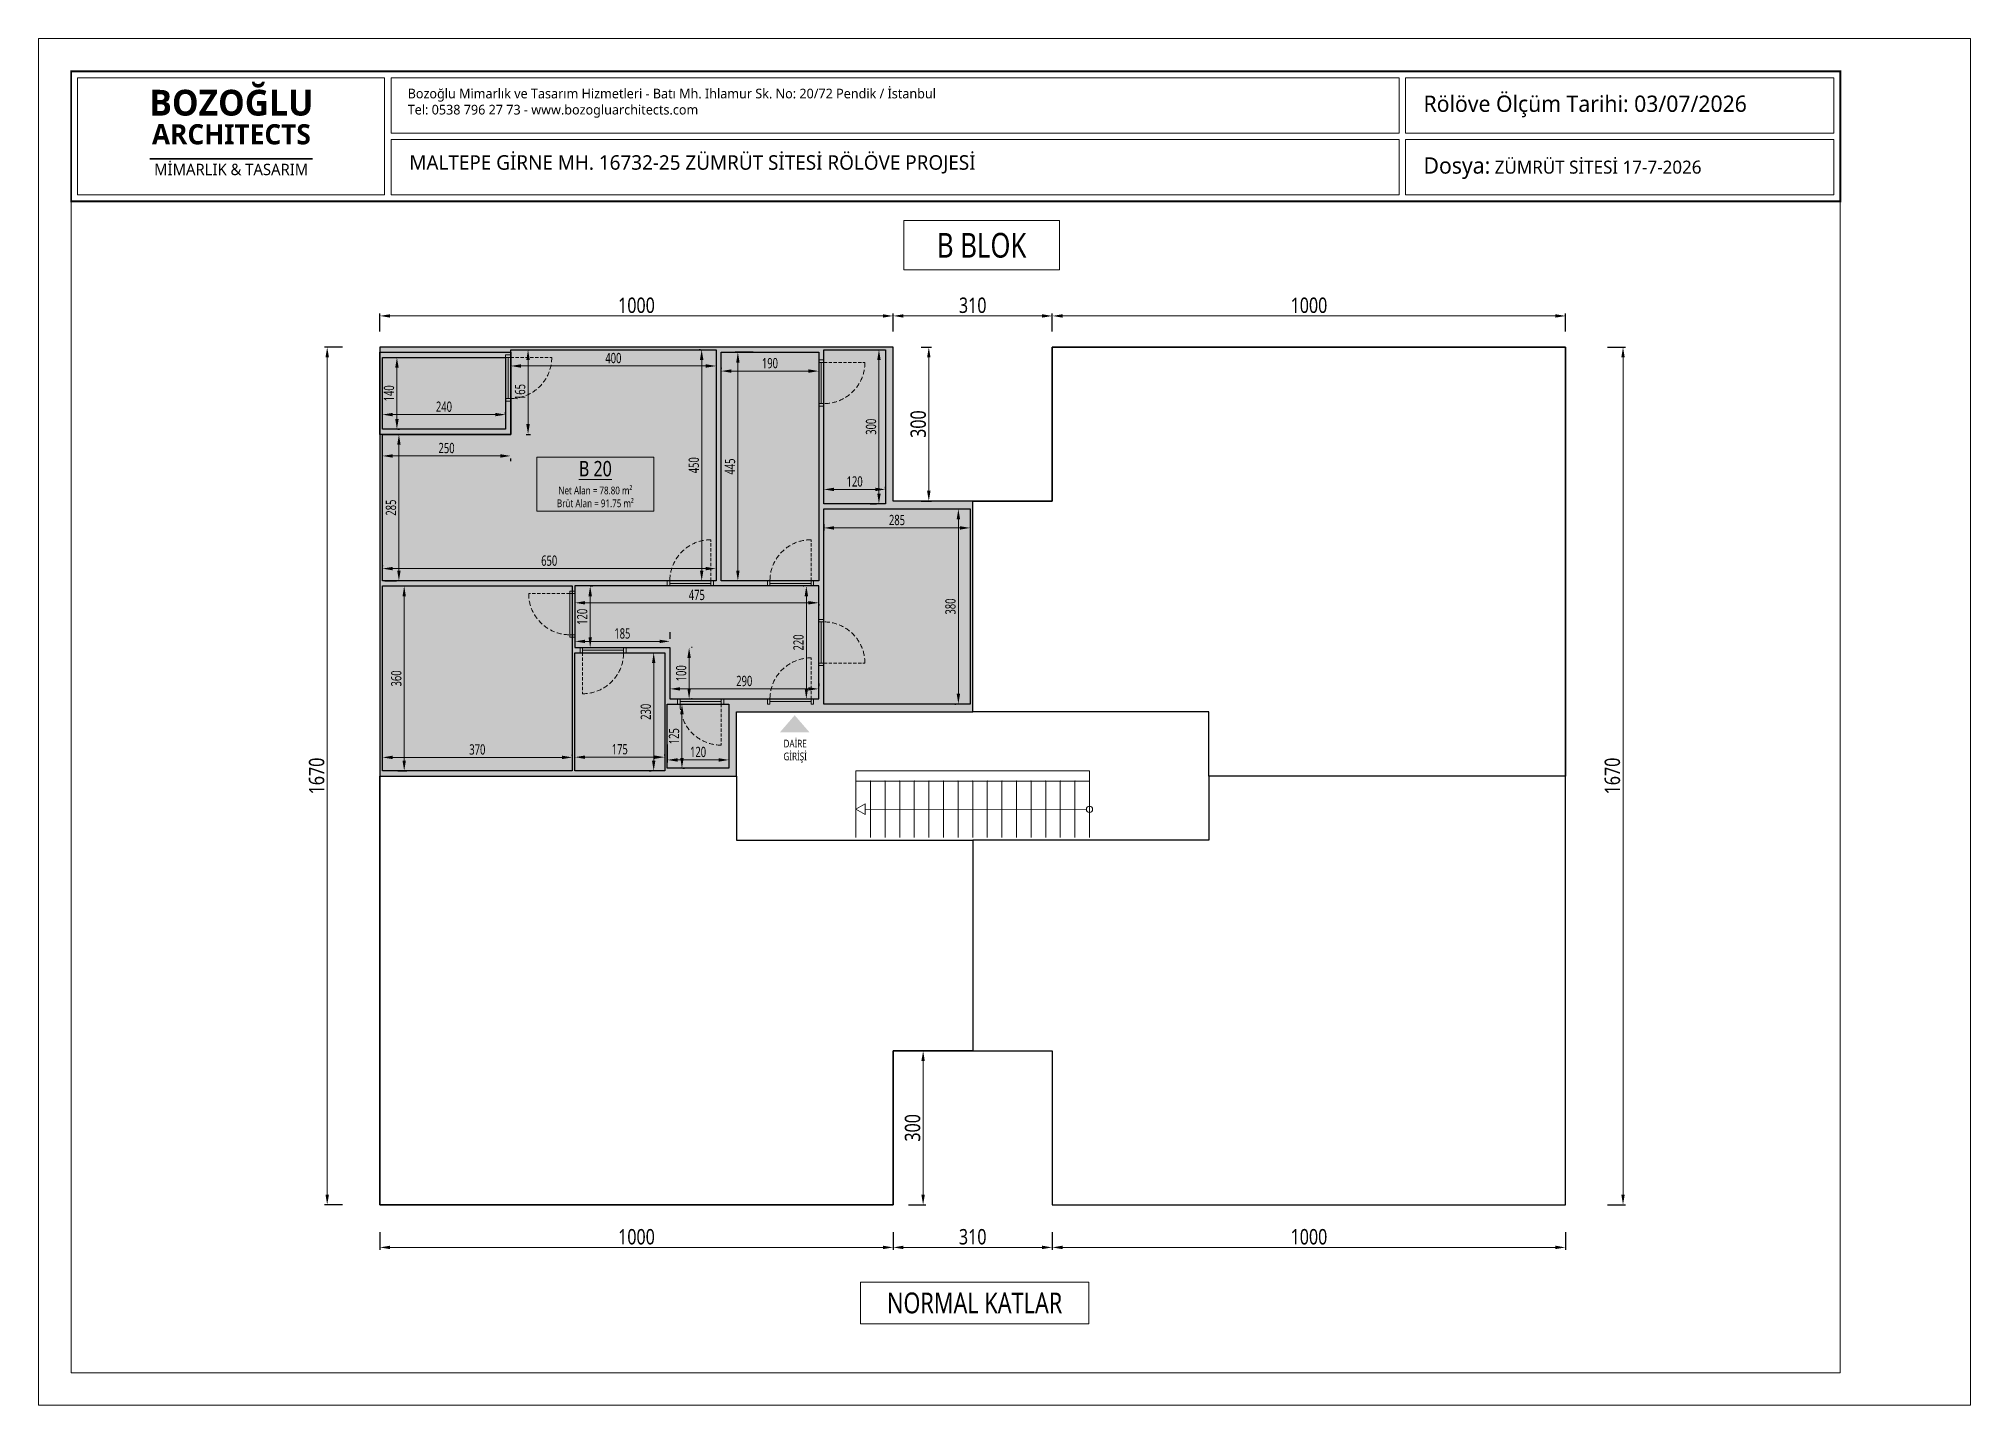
# Model space of a CAD drawing. Header units: metres. Extents: x 41905 to 73816, y -45641 to -42980.
# Drawn here: x 53195 to 56958, y -45641 to -42980 of the extents above; entities that cross this region are included whole.
import ezdxf

# ---------------------------------------------------------------- set-up
doc = ezdxf.new("R2010")
doc.units = ezdxf.units.M
doc.linetypes.add('HIDDEN2', pattern=[4.7625, 3.175, -1.5875])
for name, color, linetype, lineweight, true_color in [('0A PLAN BOYAMA', 7, 'Continuous', 13, 0xffdf7f), ('A GİRİŞ OKU', 1, 'Continuous', 13, 0xff0000), ('A YAZDIRMA', 7, 'Continuous', 13, 0x848484), ('A ÖLÇÜ DIŞ', 1, 'Continuous', 13, 0xff0000)]:
    doc.layers.add(name, color=color, linetype=linetype, lineweight=lineweight, true_color=true_color)
for name, color, linetype, lineweight in [('A ALAN BRÜT', 5, 'Continuous', 30), ('A ANTET', 7, 'Continuous', 13), ('A DUVAR', 7, 'Continuous', 30), ('A KAPI', 11, 'Continuous', 13), ('A KAPI KESİK', 11, 'HIDDEN2', 13), ('A MERDİVEN', 3, 'Continuous', 13), ('A YAZI', 7, 'Continuous', 13)]:
    doc.layers.add(name, color=color, linetype=linetype, lineweight=lineweight)
doc.styles.add('HİB NORMAL', font='segoeui.ttf')
doc.styles.add('HİB Segoe Bold', font='segoeuib.ttf', dxfattribs={"width": 0.8})
doc.styles.add('HİB SEGOE Normal .7', font='segoeui.ttf', dxfattribs={"width": 0.7})
doc.styles.add('HİB Segoe Semilight .7', font='segoeuisl.ttf', dxfattribs={"width": 0.7})
doc.dimstyles.new('HİB New', dxfattribs={"dimtxt": 12, "dimasz": 18, "dimexe": 5, "dimexo": 30, "dimgap": 5, "dimtad": 1, "dimdec": 0, "dimzin": 0, "dimdsep": 46, "dimtxsty": 'HİB Segoe Semilight .7', "dimcen": 0.09, "dimclrd": 256, "dimclre": 256, "dimclrt": 256, "dimadec": 0, "dimazin": 0, "dimtfac": 1, "dimtdec": 4, "dimtix": 1, "dimtofl": 0, "dimtmove": 0, "dimatfit": 3, "dimfxl": 30, "dimfxlon": 1, "dimtvp": 1, "dimtolj": 1, "dimtzin": 0, "dimlwd": -1, "dimlwe": -3, "dimarcsym": 0})

msp = doc.modelspace()

# ---------------------------------------------------------------- texts
at = {"layer": 'A YAZI', "ltscale": 100, "attachment_point": 7, "style": 'HİB Segoe Bold', "bg_fill": 16}
for s, insert, char_height, width in [('\\pxqc;B BLOK', (54904.2, -43406.9), 48, 255.02), ('\\pxqc;{\\H2x;\\LB 20\\P\\pxql;}Net Alan^I= 78.80 m²\\PBrüt Alan^I= 91.75 m²', (54172.8, -43892.4), 15, 212.748), ('\\pxqc;NORMAL KATLAR', (54816.1, -45462.2), 40.5, 403.962)]:
    msp.add_mtext(s, dxfattribs=dict(at, insert=insert, char_height=char_height, width=width))
at = {"layer": 'A YAZI', "ltscale": 100, "insert": (54668.4, -44389.9), "char_height": 15, "width": 136.235, "attachment_point": 8, "style": 'HİB Segoe Bold'}
msp.add_mtext('DAİRE\\PGİRİŞİ', dxfattribs=at)

# ---------------------------------------------------------------- blocks, each defined once
blk = doc.blocks.new('safsafsaf')
at = {"layer": 'A ANTET', "linetype": 'ByBlock', "ltscale": 100}
blk.add_line((49168, -37858.9), (52997.3, -37858.9), dxfattribs=at)
at = {"layer": 'A ANTET', "linetype": 'ByBlock', "ltscale": 100, "const_width": 4.22}
blk.add_lwpolyline([(49168, -37858.9), (52997.3, -37858.9), (52997.3, -38140.5), (49168, -38140.5)], close=True, dxfattribs=at)
at = {"layer": 'A ANTET', "linetype": 'ByBlock', "ltscale": 100}
for points in [[(52997.3, -40674.5), (49168, -40674.5), (49168, -37858.9), (52997.3, -37858.9)], [(49182.1, -37873), (49846.6, -37873), (49846.6, -38126.4), (49182.1, -38126.4)], [(49860.6, -37873), (52042.3, -37873), (52042.3, -37992.7), (49860.6, -37992.7)], [(52056.4, -37992.7), (52983.2, -37992.7), (52983.2, -37873), (52056.4, -37873)], [(49860.6, -38006.7), (52042.3, -38006.7), (52042.3, -38126.4), (49860.6, -38126.4)], [(52056.4, -38126.4), (52983.2, -38126.4), (52983.2, -38006.7), (52056.4, -38006.7)]]:
    blk.add_lwpolyline(points, close=True, dxfattribs=at)
blk.add_lwpolyline([(49337.9, -38048.6, 3.72, 3.72, 0), (49690.6, -38048.6, 0, 0, 0)], format="xyseb", dxfattribs=at)
at = {"layer": 'A YAZDIRMA', "linetype": 'ByBlock', "ltscale": 100}
blk.add_lwpolyline([(53278.8, -40744.9), (53278.8, -37788.5), (49097.6, -37788.5), (49097.6, -40744.9)], close=True, dxfattribs=at)
at = {"layer": 'A ANTET', "linetype": 'ByBlock', "ltscale": 100, "attachment_point": 1, "line_spacing_factor": 0.8, "style": 'HİB NORMAL'}
for s, insert, char_height, width in [('\\pxqc;{\\fSegoe UI Semibold|b0|i0|c162|p34;BOZOĞLU\\P\\pxqc;\\H0.7833x;ARCHITECTS\\P\\pxqc;\\H1.0213x;}', (49326, -37899.2), 55.749, 377.662), ('\\pxi-3,l4.25,qc,t4.25;MİMARLIK & TASARIM', (49291.1, -38059.2), 24.623, 415.716)]:
    blk.add_mtext(s, dxfattribs=dict(at, insert=insert, char_height=char_height, width=width))
at = {"layer": 'A ANTET', "linetype": 'ByBlock', "ltscale": 100, "attachment_point": 1, "style": 'HİB NORMAL'}
for s, insert, char_height, width in [('\\A1;\\pxql;Bozoğlu Mimarlık ve Tasarım Hizmetleri - Batı Mh. Ihlamur Sk. No: 20/72 Pendik / İstanbul\\PTel: 0538 796 27 73 - www.bozogluarchitects.com', (49896.5, -37896.8), 20.906, 1289.576), ('\\pxql;MALTEPE GİRNE MH. 16732-25 ZÜMRÜT SİTESİ RÖLÖVE PROJESİ', (49900, -38040.7), 31.359, 1361.276)]:
    blk.add_mtext(s, dxfattribs=dict(at, insert=insert, char_height=char_height, width=width))
at = {"layer": 'A ANTET', "color": 0, "linetype": 'ByBlock', "ltscale": 100, "char_height": 35.195, "width": 810.705, "attachment_point": 7, "style": 'HİB NORMAL'}
for s, insert in [('\\pxql;Rölöve Ölçüm Tarihi: 03/07/2026', (52095.2, -37958.7)), ('\\pxql;Dosya:{\\H0.8019x; ZÜMRÜT SİTESİ 17-7-2026}', (52095.2, -38092.4))]:
    blk.add_mtext(s, dxfattribs=dict(at, insert=insert))
blk = doc.blocks.new('*D17924')
at = {"layer": 'A ÖLÇÜ DIŞ', "lineweight": -3, "ltscale": 0.5}
for p, q in [((53864.3, -44005.5), (53864.3, -44006.7)), ((54514.3, -44005.5), (54514.3, -44006.7))]:
    blk.add_line(p, q, dxfattribs=at)
at = {"layer": 'A ÖLÇÜ DIŞ', "ltscale": 0.5}
blk.add_line((53884.3, -44011.7), (54494.3, -44011.7), dxfattribs=at)
at = {"layer": 'A ÖLÇÜ DIŞ'}
for points in [[(53884.3, -44008.4), (53884.3, -44015.1), (53864.3, -44011.7)], [(54494.3, -44015.1), (54494.3, -44008.4), (54514.3, -44011.7)]]:
    blk.add_solid(points, dxfattribs=at)
at = {"layer": 'Defpoints', "color": 0}
for p in [(54514.3, -44011.7), (53864.3, -44035.5), (54514.3, -44035.5)]:
    blk.add_point(p, dxfattribs=at)
at = {"layer": 'A ÖLÇÜ DIŞ', "ltscale": 0.5, "insert": (54189.3, -43996.4), "char_height": 20, "attachment_point": 5, "style": 'HİB SEGOE Normal .7'}
blk.add_mtext('\\A1;650', dxfattribs=at)
blk = doc.blocks.new('*D17925')
at = {"layer": 'A ÖLÇÜ DIŞ', "lineweight": -3, "ltscale": 0.5}
for p, q in [((54484.3, -43585.5), (54481.3, -43585.5)), ((54484.3, -44035.5), (54481.3, -44035.5))]:
    blk.add_line(p, q, dxfattribs=at)
at = {"layer": 'A ÖLÇÜ DIŞ', "ltscale": 0.5}
blk.add_line((54486.3, -44015.5), (54486.3, -43605.5), dxfattribs=at)
at = {"layer": 'A ÖLÇÜ DIŞ'}
for points in [[(54489.7, -43605.5), (54483, -43605.5), (54486.3, -43585.5)], [(54483, -44015.5), (54489.7, -44015.5), (54486.3, -44035.5)]]:
    blk.add_solid(points, dxfattribs=at)
at = {"layer": 'Defpoints', "color": 0}
for p in [(54486.3, -43585.5), (54514.3, -43585.5), (54514.3, -44035.5)]:
    blk.add_point(p, dxfattribs=at)
at = {"layer": 'A ÖLÇÜ DIŞ', "ltscale": 0.5, "insert": (54471, -43810.5), "char_height": 20, "attachment_point": 5, "rotation": 90, "style": 'HİB SEGOE Normal .7'}
blk.add_mtext('\\A1;450', dxfattribs=at)
blk = doc.blocks.new('*D17926')
at = {"layer": 'A ÖLÇÜ DIŞ', "lineweight": -3, "ltscale": 0.5}
for p, q in [((54114.3, -43615.5), (54114.3, -43622.2)), ((54514.3, -43615.5), (54514.3, -43622.2))]:
    blk.add_line(p, q, dxfattribs=at)
at = {"layer": 'A ÖLÇÜ DIŞ', "ltscale": 0.5}
blk.add_line((54494.3, -43617.2), (54134.3, -43617.2), dxfattribs=at)
at = {"layer": 'A ÖLÇÜ DIŞ'}
for points in [[(54134.3, -43613.9), (54134.3, -43620.6), (54114.3, -43617.2)], [(54494.3, -43620.6), (54494.3, -43613.9), (54514.3, -43617.2)]]:
    blk.add_solid(points, dxfattribs=at)
at = {"layer": 'Defpoints', "color": 0}
for p in [(54114.3, -43585.5), (54514.3, -43585.5), (54114.3, -43617.2)]:
    blk.add_point(p, dxfattribs=at)
at = {"layer": 'A ÖLÇÜ DIŞ', "ltscale": 0.5, "insert": (54314.3, -43601.9), "char_height": 20, "attachment_point": 5, "style": 'HİB SEGOE Normal .7'}
blk.add_mtext('\\A1;400', dxfattribs=at)
blk = doc.blocks.new('*D17927')
at = {"layer": 'A ÖLÇÜ DIŞ', "lineweight": -3, "ltscale": 0.5}
for p, q in [((54144.3, -43585.5), (54153.1, -43585.5)), ((54144.3, -43750.5), (54153.1, -43750.5))]:
    blk.add_line(p, q, dxfattribs=at)
at = {"layer": 'A ÖLÇÜ DIŞ', "ltscale": 0.5}
blk.add_line((54148.1, -43605.5), (54148.1, -43730.5), dxfattribs=at)
at = {"layer": 'A ÖLÇÜ DIŞ'}
for points in [[(54151.4, -43605.5), (54144.7, -43605.5), (54148.1, -43585.5)], [(54144.7, -43730.5), (54151.4, -43730.5), (54148.1, -43750.5)]]:
    blk.add_solid(points, dxfattribs=at)
at = {"layer": 'Defpoints', "color": 0}
for p in [(54114.3, -43585.5), (54114.3, -43750.5), (54148.1, -43750.5)]:
    blk.add_point(p, dxfattribs=at)
at = {"layer": 'A ÖLÇÜ DIŞ', "ltscale": 0.5, "insert": (54132.7, -43668), "char_height": 20, "attachment_point": 5, "rotation": 90, "style": 'HİB SEGOE Normal .7'}
blk.add_mtext('\\A1;165', dxfattribs=at)
blk = doc.blocks.new('*D17928')
at = {"layer": 'A ÖLÇÜ DIŞ', "lineweight": -3, "ltscale": 0.5}
for p, q in [((53864.3, -43802.8), (53864.3, -43797.4)), ((54114.3, -43802.8), (54114.3, -43797.4))]:
    blk.add_line(p, q, dxfattribs=at)
at = {"layer": 'A ÖLÇÜ DIŞ', "ltscale": 0.5}
blk.add_line((54094.3, -43792.4), (53884.3, -43792.4), dxfattribs=at)
at = {"layer": 'A ÖLÇÜ DIŞ'}
for points in [[(53884.3, -43789.1), (53884.3, -43795.7), (53864.3, -43792.4)], [(54094.3, -43795.7), (54094.3, -43789.1), (54114.3, -43792.4)]]:
    blk.add_solid(points, dxfattribs=at)
at = {"layer": 'Defpoints', "color": 0}
for p in [(53864.3, -43772.8), (53864.3, -43792.4), (54114.3, -43772.8)]:
    blk.add_point(p, dxfattribs=at)
at = {"layer": 'A ÖLÇÜ DIŞ', "ltscale": 0.5, "insert": (53989.3, -43777.1), "char_height": 20, "attachment_point": 5, "style": 'HİB SEGOE Normal .7'}
blk.add_mtext('\\A1;250', dxfattribs=at)
blk = doc.blocks.new('*D17929')
at = {"layer": 'A ÖLÇÜ DIŞ', "lineweight": -3, "ltscale": 0.5}
for p, q in [((53864.3, -43710.5), (53864.3, -43706.9)), ((54104.3, -43710.5), (54104.3, -43706.9))]:
    blk.add_line(p, q, dxfattribs=at)
at = {"layer": 'A ÖLÇÜ DIŞ', "ltscale": 0.5}
blk.add_line((53884.3, -43711.9), (54084.3, -43711.9), dxfattribs=at)
at = {"layer": 'A ÖLÇÜ DIŞ'}
for points in [[(53884.3, -43708.6), (53884.3, -43715.2), (53864.3, -43711.9)], [(54084.3, -43715.2), (54084.3, -43708.6), (54104.3, -43711.9)]]:
    blk.add_solid(points, dxfattribs=at)
at = {"layer": 'Defpoints', "color": 0}
for p in [(54104.3, -43711.9), (53864.3, -43740.5), (54104.3, -43740.5)]:
    blk.add_point(p, dxfattribs=at)
at = {"layer": 'A ÖLÇÜ DIŞ', "ltscale": 0.5, "insert": (53984.3, -43696.6), "char_height": 20, "attachment_point": 5, "style": 'HİB SEGOE Normal .7'}
blk.add_mtext('\\A1;240', dxfattribs=at)
blk = doc.blocks.new('*D17930')
at = {"layer": 'A ÖLÇÜ DIŞ', "lineweight": -3, "ltscale": 0.5}
for p, q in [((53894.3, -43600.5), (53897.6, -43600.5)), ((53894.3, -43740.5), (53897.6, -43740.5))]:
    blk.add_line(p, q, dxfattribs=at)
at = {"layer": 'A ÖLÇÜ DIŞ', "ltscale": 0.5}
blk.add_line((53892.6, -43620.5), (53892.6, -43720.5), dxfattribs=at)
at = {"layer": 'A ÖLÇÜ DIŞ'}
for points in [[(53896, -43620.5), (53889.3, -43620.5), (53892.6, -43600.5)], [(53889.3, -43720.5), (53896, -43720.5), (53892.6, -43740.5)]]:
    blk.add_solid(points, dxfattribs=at)
at = {"layer": 'Defpoints', "color": 0}
for p in [(53864.3, -43600.5), (53864.3, -43740.5), (53892.6, -43740.5)]:
    blk.add_point(p, dxfattribs=at)
at = {"layer": 'A ÖLÇÜ DIŞ', "ltscale": 0.5, "insert": (53877.2, -43670.5), "char_height": 20, "attachment_point": 5, "rotation": 90, "style": 'HİB SEGOE Normal .7'}
blk.add_mtext('\\A1;140', dxfattribs=at)
blk = doc.blocks.new('*D17931')
at = {"layer": 'A ÖLÇÜ DIŞ', "lineweight": -3, "ltscale": 0.5}
for p, q in [((54524.3, -43621), (54524.3, -43622.2)), ((54714.3, -43621), (54714.3, -43622.2))]:
    blk.add_line(p, q, dxfattribs=at)
at = {"layer": 'A ÖLÇÜ DIŞ', "ltscale": 0.5}
blk.add_line((54544.3, -43627.2), (54694.3, -43627.2), dxfattribs=at)
at = {"layer": 'A ÖLÇÜ DIŞ'}
for points in [[(54544.3, -43623.8), (54544.3, -43630.5), (54524.3, -43627.2)], [(54694.3, -43630.5), (54694.3, -43623.8), (54714.3, -43627.2)]]:
    blk.add_solid(points, dxfattribs=at)
at = {"layer": 'Defpoints', "color": 0}
for p in [(54524.3, -43651), (54714.3, -43627.2), (54714.3, -43651)]:
    blk.add_point(p, dxfattribs=at)
at = {"layer": 'A ÖLÇÜ DIŞ', "ltscale": 0.5, "insert": (54619.3, -43611.8), "char_height": 20, "attachment_point": 5, "style": 'HİB SEGOE Normal .7'}
blk.add_mtext('\\A1;190', dxfattribs=at)
blk = doc.blocks.new('*D17932')
at = {"layer": 'A ÖLÇÜ DIŞ', "lineweight": -3, "ltscale": 0.5}
for p, q in [((54586.8, -43590.5), (54551.8, -43590.5)), ((54586.8, -44035.5), (54551.8, -44035.5))]:
    blk.add_line(p, q, dxfattribs=at)
at = {"layer": 'A ÖLÇÜ DIŞ', "ltscale": 0.5}
blk.add_line((54556.8, -44015.5), (54556.8, -43610.5), dxfattribs=at)
at = {"layer": 'A ÖLÇÜ DIŞ'}
for points in [[(54560.1, -43610.5), (54553.5, -43610.5), (54556.8, -43590.5)], [(54553.5, -44015.5), (54560.1, -44015.5), (54556.8, -44035.5)]]:
    blk.add_solid(points, dxfattribs=at)
at = {"layer": 'Defpoints', "color": 0}
for p in [(54556.8, -43590.5), (54714.3, -43590.5), (54714.3, -44035.5)]:
    blk.add_point(p, dxfattribs=at)
at = {"layer": 'A ÖLÇÜ DIŞ', "ltscale": 0.5, "insert": (54541.6, -43813), "char_height": 20, "attachment_point": 5, "rotation": 90, "style": 'HİB SEGOE Normal .7'}
blk.add_mtext('\\A1;445', dxfattribs=at)
blk = doc.blocks.new('*D17933')
at = {"layer": 'A ÖLÇÜ DIŞ', "lineweight": -3, "ltscale": 0.5}
for p, q in [((54814.3, -43585.5), (54826.6, -43585.5)), ((54814.3, -43885.5), (54826.6, -43885.5))]:
    blk.add_line(p, q, dxfattribs=at)
at = {"layer": 'A ÖLÇÜ DIŞ', "ltscale": 0.5}
blk.add_line((54831.6, -43605.5), (54831.6, -43865.5), dxfattribs=at)
at = {"layer": 'A ÖLÇÜ DIŞ'}
for points in [[(54835, -43605.5), (54828.3, -43605.5), (54831.6, -43585.5)], [(54828.3, -43865.5), (54835, -43865.5), (54831.6, -43885.5)]]:
    blk.add_solid(points, dxfattribs=at)
at = {"layer": 'Defpoints', "color": 0}
for p in [(54844.3, -43585.5), (54831.6, -43885.5), (54844.3, -43885.5)]:
    blk.add_point(p, dxfattribs=at)
at = {"layer": 'A ÖLÇÜ DIŞ', "ltscale": 0.5, "insert": (54816.3, -43735.5), "char_height": 20, "attachment_point": 5, "rotation": 90, "style": 'HİB SEGOE Normal .7'}
blk.add_mtext('\\A1;300', dxfattribs=at)
blk = doc.blocks.new('*D17934')
at = {"layer": 'A ÖLÇÜ DIŞ', "lineweight": -3, "ltscale": 0.5}
for p, q in [((54724.3, -43855.5), (54724.3, -43852.6)), ((54844.3, -43855.5), (54844.3, -43852.6))]:
    blk.add_line(p, q, dxfattribs=at)
at = {"layer": 'A ÖLÇÜ DIŞ', "ltscale": 0.5}
blk.add_line((54744.3, -43857.6), (54824.3, -43857.6), dxfattribs=at)
at = {"layer": 'A ÖLÇÜ DIŞ'}
for points in [[(54744.3, -43854.2), (54744.3, -43860.9), (54724.3, -43857.6)], [(54824.3, -43860.9), (54824.3, -43854.2), (54844.3, -43857.6)]]:
    blk.add_solid(points, dxfattribs=at)
at = {"layer": 'Defpoints', "color": 0}
for p in [(54844.3, -43857.6), (54724.3, -43885.5), (54844.3, -43885.5)]:
    blk.add_point(p, dxfattribs=at)
at = {"layer": 'A ÖLÇÜ DIŞ', "ltscale": 0.5, "insert": (54784.3, -43842.2), "char_height": 20, "attachment_point": 5, "style": 'HİB SEGOE Normal .7'}
blk.add_mtext('\\A1;120', dxfattribs=at)
blk = doc.blocks.new('*D17935')
at = {"layer": 'A ÖLÇÜ DIŞ', "lineweight": -3, "ltscale": 0.5}
for p, q in [((54724.3, -43925.5), (54724.3, -43937.5)), ((55009.3, -43925.5), (55009.3, -43937.5))]:
    blk.add_line(p, q, dxfattribs=at)
at = {"layer": 'A ÖLÇÜ DIŞ', "ltscale": 0.5}
blk.add_line((54744.3, -43932.5), (54989.3, -43932.5), dxfattribs=at)
at = {"layer": 'A ÖLÇÜ DIŞ'}
for points in [[(54744.3, -43929.2), (54744.3, -43935.9), (54724.3, -43932.5)], [(54989.3, -43935.9), (54989.3, -43929.2), (55009.3, -43932.5)]]:
    blk.add_solid(points, dxfattribs=at)
at = {"layer": 'Defpoints', "color": 0}
for p in [(54724.3, -43895.5), (55009.3, -43895.5), (55009.3, -43932.5)]:
    blk.add_point(p, dxfattribs=at)
at = {"layer": 'A ÖLÇÜ DIŞ', "ltscale": 0.5, "insert": (54866.8, -43917.2), "char_height": 20, "attachment_point": 5, "style": 'HİB SEGOE Normal .7'}
blk.add_mtext('\\A1;285', dxfattribs=at)
blk = doc.blocks.new('*D17936')
at = {"layer": 'A ÖLÇÜ DIŞ', "lineweight": -3, "ltscale": 0.5}
for p, q in [((54979.3, -43895.5), (54981.4, -43895.5)), ((54979.3, -44275.5), (54981.4, -44275.5))]:
    blk.add_line(p, q, dxfattribs=at)
at = {"layer": 'A ÖLÇÜ DIŞ', "ltscale": 0.5}
blk.add_line((54986.4, -43915.5), (54986.4, -44255.5), dxfattribs=at)
at = {"layer": 'A ÖLÇÜ DIŞ'}
for points in [[(54989.7, -43915.5), (54983.1, -43915.5), (54986.4, -43895.5)], [(54983.1, -44255.5), (54989.7, -44255.5), (54986.4, -44275.5)]]:
    blk.add_solid(points, dxfattribs=at)
at = {"layer": 'Defpoints', "color": 0}
for p in [(55009.3, -43895.5), (54986.4, -44275.5), (55009.3, -44275.5)]:
    blk.add_point(p, dxfattribs=at)
at = {"layer": 'A ÖLÇÜ DIŞ', "ltscale": 0.5, "insert": (54971, -44085.5), "char_height": 20, "attachment_point": 5, "rotation": 90, "style": 'HİB SEGOE Normal .7'}
blk.add_mtext('\\A1;380', dxfattribs=at)
blk = doc.blocks.new('*D17937')
at = {"layer": 'A ÖLÇÜ DIŞ', "lineweight": -3, "ltscale": 0.5}
for p, q in [((54239.3, -44080.9), (54239.3, -44083.3)), ((54714.3, -44080.9), (54714.3, -44083.3))]:
    blk.add_line(p, q, dxfattribs=at)
at = {"layer": 'A ÖLÇÜ DIŞ', "ltscale": 0.5}
blk.add_line((54694.3, -44078.3), (54259.3, -44078.3), dxfattribs=at)
at = {"layer": 'A ÖLÇÜ DIŞ'}
for points in [[(54259.3, -44074.9), (54259.3, -44081.6), (54239.3, -44078.3)], [(54694.3, -44081.6), (54694.3, -44074.9), (54714.3, -44078.3)]]:
    blk.add_solid(points, dxfattribs=at)
at = {"layer": 'Defpoints', "color": 0}
for p in [(54239.3, -44050.9), (54714.3, -44050.9), (54239.3, -44078.3)]:
    blk.add_point(p, dxfattribs=at)
at = {"layer": 'A ÖLÇÜ DIŞ', "ltscale": 0.5, "insert": (54476.8, -44063.1), "char_height": 20, "attachment_point": 5, "style": 'HİB SEGOE Normal .7'}
blk.add_mtext('\\A1;475', dxfattribs=at)
blk = doc.blocks.new('*D17938')
at = {"layer": 'A ÖLÇÜ DIŞ', "ltscale": 0.5}
blk.add_line((54269.1, -44065.5), (54269.1, -44145.5), dxfattribs=at)
at = {"layer": 'A ÖLÇÜ DIŞ', "lineweight": -3, "ltscale": 0.5}
for p, q in [((54269.3, -44045.5), (54274.1, -44045.5)), ((54269.3, -44165.5), (54274.1, -44165.5))]:
    blk.add_line(p, q, dxfattribs=at)
at = {"layer": 'A ÖLÇÜ DIŞ'}
for points in [[(54272.5, -44065.5), (54265.8, -44065.5), (54269.1, -44045.5)], [(54265.8, -44145.5), (54272.5, -44145.5), (54269.1, -44165.5)]]:
    blk.add_solid(points, dxfattribs=at)
at = {"layer": 'Defpoints', "color": 0}
for p in [(54239.3, -44045.5), (54239.3, -44165.5), (54269.1, -44165.5)]:
    blk.add_point(p, dxfattribs=at)
at = {"layer": 'A ÖLÇÜ DIŞ', "ltscale": 0.5, "insert": (54253.7, -44105.5), "char_height": 20, "attachment_point": 5, "rotation": 90, "style": 'HİB SEGOE Normal .7'}
blk.add_mtext('\\A1;120', dxfattribs=at)
blk = doc.blocks.new('*D17939')
at = {"layer": 'A ÖLÇÜ DIŞ', "lineweight": -3, "ltscale": 0.5}
for p, q in [((54239.3, -44135.5), (54239.3, -44148.4)), ((54424.3, -44135.5), (54424.3, -44148.4))]:
    blk.add_line(p, q, dxfattribs=at)
at = {"layer": 'A ÖLÇÜ DIŞ', "ltscale": 0.5}
blk.add_line((54259.3, -44153.4), (54404.3, -44153.4), dxfattribs=at)
at = {"layer": 'A ÖLÇÜ DIŞ'}
for points in [[(54259.3, -44150.1), (54259.3, -44156.7), (54239.3, -44153.4)], [(54404.3, -44156.7), (54404.3, -44150.1), (54424.3, -44153.4)]]:
    blk.add_solid(points, dxfattribs=at)
at = {"layer": 'Defpoints', "color": 0}
for p in [(54239.3, -44165.5), (54424.3, -44153.4), (54424.3, -44165.5)]:
    blk.add_point(p, dxfattribs=at)
at = {"layer": 'A ÖLÇÜ DIŞ', "ltscale": 0.5, "insert": (54331.8, -44138), "char_height": 20, "attachment_point": 5, "style": 'HİB SEGOE Normal .7'}
blk.add_mtext('\\A1;185', dxfattribs=at)
blk = doc.blocks.new('*D17940')
at = {"layer": 'A ÖLÇÜ DIŞ', "lineweight": -3, "ltscale": 0.5}
for p, q in [((54467.5, -44165.5), (54466.8, -44165.5)), ((54467.5, -44265.5), (54466.8, -44265.5))]:
    blk.add_line(p, q, dxfattribs=at)
at = {"layer": 'A ÖLÇÜ DIŞ', "ltscale": 0.5}
blk.add_line((54461.8, -44185.5), (54461.8, -44245.5), dxfattribs=at)
at = {"layer": 'A ÖLÇÜ DIŞ'}
for points in [[(54465.1, -44185.5), (54458.5, -44185.5), (54461.8, -44165.5)], [(54458.5, -44245.5), (54465.1, -44245.5), (54461.8, -44265.5)]]:
    blk.add_solid(points, dxfattribs=at)
at = {"layer": 'Defpoints', "color": 0}
for p in [(54437.5, -44165.5), (54437.5, -44265.5), (54461.8, -44265.5)]:
    blk.add_point(p, dxfattribs=at)
at = {"layer": 'A ÖLÇÜ DIŞ', "ltscale": 0.5, "insert": (54446.4, -44215.5), "char_height": 20, "attachment_point": 5, "rotation": 90, "style": 'HİB SEGOE Normal .7'}
blk.add_mtext('\\A1;100', dxfattribs=at)
blk = doc.blocks.new('*D17941')
at = {"layer": 'A ÖLÇÜ DIŞ', "lineweight": -3, "ltscale": 0.5}
for p, q in [((54424.3, -44235.5), (54424.3, -44240.9)), ((54714.3, -44235.5), (54714.3, -44240.9))]:
    blk.add_line(p, q, dxfattribs=at)
at = {"layer": 'A ÖLÇÜ DIŞ', "ltscale": 0.5}
blk.add_line((54444.3, -44245.9), (54694.3, -44245.9), dxfattribs=at)
at = {"layer": 'A ÖLÇÜ DIŞ'}
for points in [[(54444.3, -44242.6), (54444.3, -44249.2), (54424.3, -44245.9)], [(54694.3, -44249.2), (54694.3, -44242.6), (54714.3, -44245.9)]]:
    blk.add_solid(points, dxfattribs=at)
at = {"layer": 'Defpoints', "color": 0}
for p in [(54714.3, -44245.9), (54424.3, -44265.5), (54714.3, -44265.5)]:
    blk.add_point(p, dxfattribs=at)
at = {"layer": 'A ÖLÇÜ DIŞ', "ltscale": 0.5, "insert": (54569.3, -44230.6), "char_height": 20, "attachment_point": 5, "style": 'HİB SEGOE Normal .7'}
blk.add_mtext('\\A1;290', dxfattribs=at)
blk = doc.blocks.new('*D17942')
at = {"layer": 'A ÖLÇÜ DIŞ', "lineweight": -3, "ltscale": 0.5}
for p, q in [((54684.3, -44045.5), (54685.2, -44045.5)), ((54684.3, -44265.5), (54685.2, -44265.5))]:
    blk.add_line(p, q, dxfattribs=at)
at = {"layer": 'A ÖLÇÜ DIŞ', "ltscale": 0.5}
blk.add_line((54690.2, -44245.5), (54690.2, -44065.5), dxfattribs=at)
at = {"layer": 'A ÖLÇÜ DIŞ'}
for points in [[(54693.6, -44065.5), (54686.9, -44065.5), (54690.2, -44045.5)], [(54686.9, -44245.5), (54693.6, -44245.5), (54690.2, -44265.5)]]:
    blk.add_solid(points, dxfattribs=at)
at = {"layer": 'Defpoints', "color": 0}
for p in [(54690.2, -44045.5), (54714.3, -44045.5), (54714.3, -44265.5)]:
    blk.add_point(p, dxfattribs=at)
at = {"layer": 'A ÖLÇÜ DIŞ', "ltscale": 0.5, "insert": (54674.9, -44155.5), "char_height": 20, "attachment_point": 5, "rotation": 90, "style": 'HİB SEGOE Normal .7'}
blk.add_mtext('\\A1;220', dxfattribs=at)
blk = doc.blocks.new('*D17943')
at = {"layer": 'A ÖLÇÜ DIŞ', "lineweight": -3, "ltscale": 0.5}
for p, q in [((54419.3, -44354.2), (54419.3, -44389.2)), ((54539.3, -44354.2), (54539.3, -44389.2))]:
    blk.add_line(p, q, dxfattribs=at)
at = {"layer": 'A ÖLÇÜ DIŞ', "ltscale": 0.5}
blk.add_line((54439.3, -44384.2), (54519.3, -44384.2), dxfattribs=at)
at = {"layer": 'A ÖLÇÜ DIŞ'}
for points in [[(54439.3, -44380.9), (54439.3, -44387.6), (54419.3, -44384.2)], [(54519.3, -44387.6), (54519.3, -44380.9), (54539.3, -44384.2)]]:
    blk.add_solid(points, dxfattribs=at)
at = {"layer": 'Defpoints', "color": 0}
for p in [(54419.3, -44275.5), (54539.3, -44275.5), (54539.3, -44384.2)]:
    blk.add_point(p, dxfattribs=at)
at = {"layer": 'A ÖLÇÜ DIŞ', "ltscale": 0.5, "insert": (54479.3, -44368.8), "char_height": 20, "attachment_point": 5, "style": 'HİB SEGOE Normal .7'}
blk.add_mtext('\\A1;120', dxfattribs=at)
blk = doc.blocks.new('*D17944')
at = {"layer": 'A ÖLÇÜ DIŞ', "lineweight": -3, "ltscale": 0.5}
for p, q in [((54449.3, -44275.5), (54452.9, -44275.5)), ((54449.3, -44400.5), (54452.9, -44400.5))]:
    blk.add_line(p, q, dxfattribs=at)
at = {"layer": 'A ÖLÇÜ DIŞ', "ltscale": 0.5}
blk.add_line((54447.9, -44380.5), (54447.9, -44295.5), dxfattribs=at)
at = {"layer": 'A ÖLÇÜ DIŞ'}
for points in [[(54451.2, -44295.5), (54444.6, -44295.5), (54447.9, -44275.5)], [(54444.6, -44380.5), (54451.2, -44380.5), (54447.9, -44400.5)]]:
    blk.add_solid(points, dxfattribs=at)
at = {"layer": 'Defpoints', "color": 0}
for p in [(54419.3, -44275.5), (54447.9, -44275.5), (54419.3, -44400.5)]:
    blk.add_point(p, dxfattribs=at)
at = {"layer": 'A ÖLÇÜ DIŞ', "ltscale": 0.5, "insert": (54432.5, -44338), "char_height": 20, "attachment_point": 5, "rotation": 90, "style": 'HİB SEGOE Normal .7'}
blk.add_mtext('\\A1;125', dxfattribs=at)
blk = doc.blocks.new('*D17945')
at = {"layer": 'A ÖLÇÜ DIŞ', "lineweight": -3, "ltscale": 0.5}
for p, q in [((54384.3, -44175.5), (54387.8, -44175.5)), ((54384.3, -44405.5), (54387.8, -44405.5))]:
    blk.add_line(p, q, dxfattribs=at)
at = {"layer": 'A ÖLÇÜ DIŞ', "ltscale": 0.5}
blk.add_line((54392.8, -44195.5), (54392.8, -44385.5), dxfattribs=at)
at = {"layer": 'A ÖLÇÜ DIŞ'}
for points in [[(54396.1, -44195.5), (54389.5, -44195.5), (54392.8, -44175.5)], [(54389.5, -44385.5), (54396.1, -44385.5), (54392.8, -44405.5)]]:
    blk.add_solid(points, dxfattribs=at)
at = {"layer": 'Defpoints', "color": 0}
for p in [(54414.3, -44175.5), (54392.8, -44405.5), (54414.3, -44405.5)]:
    blk.add_point(p, dxfattribs=at)
at = {"layer": 'A ÖLÇÜ DIŞ', "ltscale": 0.5, "insert": (54377.5, -44290.5), "char_height": 20, "attachment_point": 5, "rotation": 90, "style": 'HİB SEGOE Normal .7'}
blk.add_mtext('\\A1;230', dxfattribs=at)
blk = doc.blocks.new('*D17946')
at = {"layer": 'A ÖLÇÜ DIŞ', "lineweight": -3, "ltscale": 0.5}
for p, q in [((54239.3, -44375.5), (54239.3, -44373.8)), ((54414.3, -44375.5), (54414.3, -44373.8))]:
    blk.add_line(p, q, dxfattribs=at)
at = {"layer": 'A ÖLÇÜ DIŞ', "ltscale": 0.5}
blk.add_line((54394.3, -44378.8), (54259.3, -44378.8), dxfattribs=at)
at = {"layer": 'A ÖLÇÜ DIŞ'}
for points in [[(54259.3, -44375.5), (54259.3, -44382.2), (54239.3, -44378.8)], [(54394.3, -44382.2), (54394.3, -44375.5), (54414.3, -44378.8)]]:
    blk.add_solid(points, dxfattribs=at)
at = {"layer": 'Defpoints', "color": 0}
for p in [(54239.3, -44378.8), (54239.3, -44405.5), (54414.3, -44405.5)]:
    blk.add_point(p, dxfattribs=at)
at = {"layer": 'A ÖLÇÜ DIŞ', "ltscale": 0.5, "insert": (54326.8, -44363.4), "char_height": 20, "attachment_point": 5, "style": 'HİB SEGOE Normal .7'}
blk.add_mtext('\\A1;175', dxfattribs=at)
blk = doc.blocks.new('*D17947')
at = {"layer": 'A ÖLÇÜ DIŞ', "lineweight": -3, "ltscale": 0.5}
for p, q in [((53864.3, -44375.5), (53864.3, -44374.2)), ((54234.3, -44375.5), (54234.3, -44374.2))]:
    blk.add_line(p, q, dxfattribs=at)
at = {"layer": 'A ÖLÇÜ DIŞ', "ltscale": 0.5}
blk.add_line((54214.3, -44379.2), (53884.3, -44379.2), dxfattribs=at)
at = {"layer": 'A ÖLÇÜ DIŞ'}
for points in [[(53884.3, -44375.9), (53884.3, -44382.6), (53864.3, -44379.2)], [(54214.3, -44382.6), (54214.3, -44375.9), (54234.3, -44379.2)]]:
    blk.add_solid(points, dxfattribs=at)
at = {"layer": 'Defpoints', "color": 0}
for p in [(53864.3, -44379.2), (53864.3, -44405.5), (54234.3, -44405.5)]:
    blk.add_point(p, dxfattribs=at)
at = {"layer": 'A ÖLÇÜ DIŞ', "ltscale": 0.5, "insert": (54049.3, -44363.9), "char_height": 20, "attachment_point": 5, "style": 'HİB SEGOE Normal .7'}
blk.add_mtext('\\A1;370', dxfattribs=at)
blk = doc.blocks.new('*D17948')
at = {"layer": 'A ÖLÇÜ DIŞ', "lineweight": -3, "ltscale": 0.5}
for p, q in [((53894.3, -44045.5), (53911.8, -44045.5)), ((53894.3, -44405.5), (53911.8, -44405.5))]:
    blk.add_line(p, q, dxfattribs=at)
at = {"layer": 'A ÖLÇÜ DIŞ', "ltscale": 0.5}
blk.add_line((53906.8, -44385.5), (53906.8, -44065.5), dxfattribs=at)
at = {"layer": 'A ÖLÇÜ DIŞ'}
for points in [[(53910.1, -44065.5), (53903.5, -44065.5), (53906.8, -44045.5)], [(53903.5, -44385.5), (53910.1, -44385.5), (53906.8, -44405.5)]]:
    blk.add_solid(points, dxfattribs=at)
at = {"layer": 'Defpoints', "color": 0}
for p in [(53864.3, -44045.5), (53906.8, -44045.5), (53864.3, -44405.5)]:
    blk.add_point(p, dxfattribs=at)
at = {"layer": 'A ÖLÇÜ DIŞ', "ltscale": 0.5, "insert": (53891.5, -44225.5), "char_height": 20, "attachment_point": 5, "rotation": 90, "style": 'HİB SEGOE Normal .7'}
blk.add_mtext('\\A1;360', dxfattribs=at)
blk = doc.blocks.new('*D17949')
at = {"layer": 'A ÖLÇÜ DIŞ', "lineweight": -3, "ltscale": 0.5}
for p, q in [((53869.1, -43750.5), (53891.5, -43750.5)), ((53869.1, -44035.5), (53891.5, -44035.5))]:
    blk.add_line(p, q, dxfattribs=at)
at = {"layer": 'A ÖLÇÜ DIŞ', "ltscale": 0.5}
blk.add_line((53896.5, -44015.5), (53896.5, -43770.5), dxfattribs=at)
at = {"layer": 'A ÖLÇÜ DIŞ'}
for points in [[(53899.8, -43770.5), (53893.2, -43770.5), (53896.5, -43750.5)], [(53893.2, -44015.5), (53899.8, -44015.5), (53896.5, -44035.5)]]:
    blk.add_solid(points, dxfattribs=at)
at = {"layer": 'Defpoints', "color": 0}
for p in [(53896.5, -43750.5), (53899.1, -43750.5), (53899.1, -44035.5)]:
    blk.add_point(p, dxfattribs=at)
at = {"layer": 'A ÖLÇÜ DIŞ', "ltscale": 0.5, "insert": (53881.1, -43893), "char_height": 20, "attachment_point": 5, "rotation": 90, "style": 'HİB SEGOE Normal .7'}
blk.add_mtext('\\A1;285', dxfattribs=at)
blk = doc.blocks.new('KAPI 90X10')
at = {"layer": 'A KAPI', "color": 0}
for points in [[(5, 10), (0, 10), (0, 0), (5, 0)], [(85, 5), (85, 10), (5, 10), (5, 5)], [(90, 10), (85, 10), (85, 0), (90, 0)]]:
    blk.add_lwpolyline(points, close=True, dxfattribs=at)
at = {"layer": 'A KAPI KESİK', "color": 0, "ltscale": 2}
blk.add_line((85, 10), (85, 90), dxfattribs=at)
at = {"layer": 'A KAPI KESİK', "color": 0, "ltscale": 3}
blk.add_arc((85, 10), 80, 90, 180, dxfattribs=at)
at = {"layer": 'A YAZI', "color": 0, "style": 'HİB Segoe Semilight .7', "width": 0.7}
blk.add_attdef('KAPI_NO', (76.6, 23.8), '', height=12, rotation=90, dxfattribs=at)
blk = doc.blocks.new('MER')
at = {"layer": 'A MERDİVEN'}
for p, q in [((0, 110), (0, 0)), ((28.4, 110), (28.4, 0)), ((56.9, 110), (56.9, 0)), ((85.3, 110), (85.3, 0)), ((113.7, 110), (113.7, 0)), ((142.2, 110), (142.2, 0)), ((170.6, 110), (170.6, 0)), ((199.1, 110), (199.1, 0)), ((227.5, 110), (227.5, 0)), ((255.9, 110), (255.9, 0)), ((284.4, 110), (284.4, 0)), ((312.8, 110), (312.8, 0)), ((341.2, 110), (341.2, 0)), ((369.7, 110), (369.7, 0)), ((398.1, 110), (398.1, 0)), ((426.6, 110), (426.6, 0)), ((455, 110), (455, 0)), ((449, 55), (17.7, 55.5))]:
    blk.add_line(p, q, dxfattribs=at)
for points in [[(0, 130), (455, 130), (455, 110), (0, 110)], [(0, 55.5), (17.7, 45.3), (17.7, 65.8)]]:
    blk.add_lwpolyline(points, close=True, dxfattribs=at)
blk.add_circle((455, 55), 6, dxfattribs=at)
for p in [(28.4, 110), (56.9, 110), (85.3, 110), (113.7, 110), (142.2, 110), (170.6, 110), (199.1, 110), (227.5, 110), (255.9, 110), (284.4, 110), (312.8, 110), (341.2, 110), (369.7, 110), (398.1, 110), (426.6, 110)]:
    blk.add_point(p, dxfattribs=at)
blk = doc.blocks.new('*D17950')
at = {"layer": 'A ÖLÇÜ DIŞ', "lineweight": -3, "ltscale": 0.5}
for p, q in [((53859.3, -43549.8), (53859.3, -43514.8)), ((54859.3, -43549.8), (54859.3, -43514.8))]:
    blk.add_line(p, q, dxfattribs=at)
at = {"layer": 'A ÖLÇÜ DIŞ', "ltscale": 0.5}
blk.add_line((53879.3, -43519.8), (54839.3, -43519.8), dxfattribs=at)
at = {"layer": 'A ÖLÇÜ DIŞ'}
for points in [[(53879.3, -43516.5), (53879.3, -43523.1), (53859.3, -43519.8)], [(54839.3, -43523.1), (54839.3, -43516.5), (54859.3, -43519.8)]]:
    blk.add_solid(points, dxfattribs=at)
at = {"layer": 'Defpoints', "color": 0}
for p in [(54859.3, -43519.8), (53859.3, -43580.5), (54859.3, -43580.5)]:
    blk.add_point(p, dxfattribs=at)
at = {"layer": 'A ÖLÇÜ DIŞ', "ltscale": 0.5, "insert": (54359.3, -43499.2), "char_height": 30, "attachment_point": 5, "style": 'HİB Segoe Bold'}
blk.add_mtext('\\A1;1000', dxfattribs=at)
blk = doc.blocks.new('*D17951')
at = {"layer": 'A ÖLÇÜ DIŞ', "lineweight": -3, "ltscale": 0.5}
for p, q in [((54859.3, -43549.8), (54859.3, -43514.8)), ((55169.3, -43549.8), (55169.3, -43514.8))]:
    blk.add_line(p, q, dxfattribs=at)
at = {"layer": 'A ÖLÇÜ DIŞ', "ltscale": 0.5}
blk.add_line((54879.3, -43519.8), (55149.3, -43519.8), dxfattribs=at)
at = {"layer": 'A ÖLÇÜ DIŞ'}
for points in [[(54879.3, -43516.5), (54879.3, -43523.1), (54859.3, -43519.8)], [(55149.3, -43523.1), (55149.3, -43516.5), (55169.3, -43519.8)]]:
    blk.add_solid(points, dxfattribs=at)
at = {"layer": 'Defpoints', "color": 0}
for p in [(55169.3, -43519.8), (54859.3, -43580.5), (55169.3, -43580.5)]:
    blk.add_point(p, dxfattribs=at)
at = {"layer": 'A ÖLÇÜ DIŞ', "ltscale": 0.5, "insert": (55014.3, -43499.2), "char_height": 30, "attachment_point": 5, "style": 'HİB Segoe Bold'}
blk.add_mtext('\\A1;310', dxfattribs=at)
blk = doc.blocks.new('*D17952')
at = {"layer": 'A ÖLÇÜ DIŞ', "lineweight": -3, "ltscale": 0.5}
for p, q in [((55169.3, -43549.8), (55169.3, -43514.8)), ((56169.3, -43549.8), (56169.3, -43514.8))]:
    blk.add_line(p, q, dxfattribs=at)
at = {"layer": 'A ÖLÇÜ DIŞ', "ltscale": 0.5}
blk.add_line((55189.3, -43519.8), (56149.3, -43519.8), dxfattribs=at)
at = {"layer": 'A ÖLÇÜ DIŞ'}
for points in [[(55189.3, -43516.5), (55189.3, -43523.1), (55169.3, -43519.8)], [(56149.3, -43523.1), (56149.3, -43516.5), (56169.3, -43519.8)]]:
    blk.add_solid(points, dxfattribs=at)
at = {"layer": 'Defpoints', "color": 0}
for p in [(56169.3, -43519.8), (55169.3, -43580.5), (56169.3, -43580.5)]:
    blk.add_point(p, dxfattribs=at)
at = {"layer": 'A ÖLÇÜ DIŞ', "ltscale": 0.5, "insert": (55669.3, -43499.2), "char_height": 30, "attachment_point": 5, "style": 'HİB Segoe Bold'}
blk.add_mtext('\\A1;1000', dxfattribs=at)
blk = doc.blocks.new('*D17953')
at = {"layer": 'A ÖLÇÜ DIŞ', "lineweight": -3, "ltscale": 0.5}
for p, q in [((53786.8, -43580.5), (53751.8, -43580.5)), ((53786.8, -45250.5), (53751.8, -45250.5))]:
    blk.add_line(p, q, dxfattribs=at)
at = {"layer": 'A ÖLÇÜ DIŞ', "ltscale": 0.5}
blk.add_line((53756.8, -43600.5), (53756.8, -45230.5), dxfattribs=at)
at = {"layer": 'A ÖLÇÜ DIŞ'}
for points in [[(53760.2, -43600.5), (53753.5, -43600.5), (53756.8, -43580.5)], [(53753.5, -45230.5), (53760.2, -45230.5), (53756.8, -45250.5)]]:
    blk.add_solid(points, dxfattribs=at)
at = {"layer": 'Defpoints', "color": 0}
for p in [(53859.3, -43580.5), (53756.8, -45250.5), (53859.3, -45250.5)]:
    blk.add_point(p, dxfattribs=at)
at = {"layer": 'A ÖLÇÜ DIŞ', "ltscale": 0.5, "insert": (53736.3, -44415.5), "char_height": 30, "attachment_point": 5, "rotation": 90, "style": 'HİB Segoe Bold'}
blk.add_mtext('\\A1;1670', dxfattribs=at)
blk = doc.blocks.new('*D17954')
at = {"layer": 'A ÖLÇÜ DIŞ', "lineweight": -3, "ltscale": 0.5}
for p, q in [((53859.3, -45303.3), (53859.3, -45338.3)), ((54859.3, -45303.3), (54859.3, -45338.3))]:
    blk.add_line(p, q, dxfattribs=at)
at = {"layer": 'A ÖLÇÜ DIŞ', "ltscale": 0.5}
blk.add_line((53879.3, -45333.3), (54839.3, -45333.3), dxfattribs=at)
at = {"layer": 'A ÖLÇÜ DIŞ'}
for points in [[(53879.3, -45329.9), (53879.3, -45336.6), (53859.3, -45333.3)], [(54839.3, -45336.6), (54839.3, -45329.9), (54859.3, -45333.3)]]:
    blk.add_solid(points, dxfattribs=at)
at = {"layer": 'Defpoints', "color": 0}
for p in [(53859.3, -45250.5), (54859.3, -45250.5), (54859.3, -45333.3)]:
    blk.add_point(p, dxfattribs=at)
at = {"layer": 'A ÖLÇÜ DIŞ', "ltscale": 0.5, "insert": (54359.3, -45312.7), "char_height": 30, "attachment_point": 5, "style": 'HİB Segoe Bold'}
blk.add_mtext('\\A1;1000', dxfattribs=at)
blk = doc.blocks.new('*D17955')
at = {"layer": 'A ÖLÇÜ DIŞ', "lineweight": -3, "ltscale": 0.5}
for p, q in [((54859.3, -45303.3), (54859.3, -45338.3)), ((55169.3, -45303.3), (55169.3, -45338.3))]:
    blk.add_line(p, q, dxfattribs=at)
at = {"layer": 'A ÖLÇÜ DIŞ', "ltscale": 0.5}
blk.add_line((54879.3, -45333.3), (55149.3, -45333.3), dxfattribs=at)
at = {"layer": 'A ÖLÇÜ DIŞ'}
for points in [[(54879.3, -45329.9), (54879.3, -45336.6), (54859.3, -45333.3)], [(55149.3, -45336.6), (55149.3, -45329.9), (55169.3, -45333.3)]]:
    blk.add_solid(points, dxfattribs=at)
at = {"layer": 'Defpoints', "color": 0}
for p in [(54859.3, -45250.5), (55169.3, -45250.5), (55169.3, -45333.3)]:
    blk.add_point(p, dxfattribs=at)
at = {"layer": 'A ÖLÇÜ DIŞ', "ltscale": 0.5, "insert": (55014.3, -45312.7), "char_height": 30, "attachment_point": 5, "style": 'HİB Segoe Bold'}
blk.add_mtext('\\A1;310', dxfattribs=at)
blk = doc.blocks.new('*D17956')
at = {"layer": 'A ÖLÇÜ DIŞ', "lineweight": -3, "ltscale": 0.5}
for p, q in [((55169.3, -45303.3), (55169.3, -45338.3)), ((56169.3, -45303.3), (56169.3, -45338.3))]:
    blk.add_line(p, q, dxfattribs=at)
at = {"layer": 'A ÖLÇÜ DIŞ', "ltscale": 0.5}
blk.add_line((55189.3, -45333.3), (56149.3, -45333.3), dxfattribs=at)
at = {"layer": 'A ÖLÇÜ DIŞ'}
for points in [[(55189.3, -45329.9), (55189.3, -45336.6), (55169.3, -45333.3)], [(56149.3, -45336.6), (56149.3, -45329.9), (56169.3, -45333.3)]]:
    blk.add_solid(points, dxfattribs=at)
at = {"layer": 'Defpoints', "color": 0}
for p in [(55169.3, -45256.1), (56169.3, -45256.1), (56169.3, -45333.3)]:
    blk.add_point(p, dxfattribs=at)
at = {"layer": 'A ÖLÇÜ DIŞ', "ltscale": 0.5, "insert": (55669.3, -45312.7), "char_height": 30, "attachment_point": 5, "style": 'HİB Segoe Bold'}
blk.add_mtext('\\A1;1000', dxfattribs=at)
blk = doc.blocks.new('*D17957')
at = {"layer": 'A ÖLÇÜ DIŞ', "lineweight": -3, "ltscale": 0.5}
for p, q in [((56251.1, -43580.5), (56286.1, -43580.5)), ((56251.1, -45250.5), (56286.1, -45250.5))]:
    blk.add_line(p, q, dxfattribs=at)
at = {"layer": 'A ÖLÇÜ DIŞ', "ltscale": 0.5}
blk.add_line((56281.1, -43600.5), (56281.1, -45230.5), dxfattribs=at)
at = {"layer": 'A ÖLÇÜ DIŞ'}
for points in [[(56284.5, -43600.5), (56277.8, -43600.5), (56281.1, -43580.5)], [(56277.8, -45230.5), (56284.5, -45230.5), (56281.1, -45250.5)]]:
    blk.add_solid(points, dxfattribs=at)
at = {"layer": 'Defpoints', "color": 0}
for p in [(56169.3, -43580.5), (56169.3, -45250.5), (56281.1, -45250.5)]:
    blk.add_point(p, dxfattribs=at)
at = {"layer": 'A ÖLÇÜ DIŞ', "ltscale": 0.5, "insert": (56260.5, -44415.5), "char_height": 30, "attachment_point": 5, "rotation": 90, "style": 'HİB Segoe Bold'}
blk.add_mtext('\\A1;1670', dxfattribs=at)
blk = doc.blocks.new('*D17958')
at = {"layer": 'A ÖLÇÜ DIŞ', "lineweight": -3, "ltscale": 0.5}
for p, q in [((54889.3, -44950.6), (54922.7, -44950.6)), ((54889.3, -45250.5), (54922.7, -45250.5))]:
    blk.add_line(p, q, dxfattribs=at)
at = {"layer": 'A ÖLÇÜ DIŞ', "ltscale": 0.5}
blk.add_line((54917.7, -45230.5), (54917.7, -44970.6), dxfattribs=at)
at = {"layer": 'A ÖLÇÜ DIŞ'}
for points in [[(54921, -44970.6), (54914.3, -44970.6), (54917.7, -44950.6)], [(54914.3, -45230.5), (54921, -45230.5), (54917.7, -45250.5)]]:
    blk.add_solid(points, dxfattribs=at)
at = {"layer": 'Defpoints', "color": 0}
for p in [(54859.3, -44950.6), (54917.7, -44950.6), (54859.3, -45250.5)]:
    blk.add_point(p, dxfattribs=at)
at = {"layer": 'A ÖLÇÜ DIŞ', "ltscale": 0.5, "insert": (54897.2, -45100.5), "char_height": 30, "attachment_point": 5, "rotation": 90, "style": 'HİB Segoe Bold'}
blk.add_mtext('\\A1;300', dxfattribs=at)
blk = doc.blocks.new('*D17959')
at = {"layer": 'A ÖLÇÜ DIŞ', "lineweight": -3, "ltscale": 0.5}
for p, q in [((54914.2, -43580.5), (54933.8, -43580.5)), ((54914.2, -43880.3), (54933.8, -43880.3))]:
    blk.add_line(p, q, dxfattribs=at)
at = {"layer": 'A ÖLÇÜ DIŞ', "ltscale": 0.5}
blk.add_line((54928.8, -43600.5), (54928.8, -43860.3), dxfattribs=at)
at = {"layer": 'A ÖLÇÜ DIŞ'}
for points in [[(54932.1, -43600.5), (54925.4, -43600.5), (54928.8, -43580.5)], [(54925.4, -43860.3), (54932.1, -43860.3), (54928.8, -43880.3)]]:
    blk.add_solid(points, dxfattribs=at)
at = {"layer": 'Defpoints', "color": 0}
for p in [(54884.2, -43580.5), (54884.2, -43880.3), (54928.8, -43880.3)]:
    blk.add_point(p, dxfattribs=at)
at = {"layer": 'A ÖLÇÜ DIŞ', "ltscale": 0.5, "insert": (54908.2, -43730.4), "char_height": 30, "attachment_point": 5, "rotation": 90, "style": 'HİB Segoe Bold'}
blk.add_mtext('\\A1;300', dxfattribs=at)

# ---------------------------------------------------------------- dimensions: what is measured, and where the dimension line sits
at = {"layer": 'A ÖLÇÜ DIŞ', "ltscale": 0.5}
for base, p1, p2, override, picture, middle in [((54859.3, -43519.8), (53859.3, -43580.5), (54859.3, -43580.5), {"dimtxt": 30, "dimasz": 20, "dimtxsty": 'HİB Segoe Bold'}, '*D17950', (54359.3, -43499.2)), ((55169.3, -43519.8), (54859.3, -43580.5), (55169.3, -43580.5), {"dimtxt": 30, "dimasz": 20, "dimtxsty": 'HİB Segoe Bold'}, '*D17951', (55014.3, -43499.2)), ((56169.3, -43519.8), (55169.3, -43580.5), (56169.3, -43580.5), {"dimtxt": 30, "dimasz": 20, "dimtxsty": 'HİB Segoe Bold'}, '*D17952', (55669.3, -43499.2)), ((54114.3, -43617.2), (54514.3, -43585.5), (54114.3, -43585.5), {"dimtxt": 20, "dimasz": 20, "dimtxsty": 'HİB SEGOE Normal .7'}, '*D17926', (54314.3, -43601.9)), ((54714.3, -43627.2), (54524.3, -43651), (54714.3, -43651), {"dimtxt": 20, "dimasz": 20, "dimtxsty": 'HİB SEGOE Normal .7'}, '*D17931', (54619.3, -43611.8)), ((54104.3, -43711.9), (53864.3, -43740.5), (54104.3, -43740.5), {"dimtxt": 20, "dimasz": 20, "dimtxsty": 'HİB SEGOE Normal .7'}, '*D17929', (53984.3, -43696.6)), ((53864.3, -43792.4), (54114.3, -43772.8), (53864.3, -43772.8), {"dimtxt": 20, "dimasz": 20, "dimtxsty": 'HİB SEGOE Normal .7'}, '*D17928', (53989.3, -43777.1)), ((54844.3, -43857.6), (54724.3, -43885.5), (54844.3, -43885.5), {"dimtxt": 20, "dimasz": 20, "dimtxsty": 'HİB SEGOE Normal .7'}, '*D17934', (54784.3, -43842.2)), ((55009.3, -43932.5), (54724.3, -43895.5), (55009.3, -43895.5), {"dimtxt": 20, "dimasz": 20, "dimtxsty": 'HİB SEGOE Normal .7'}, '*D17935', (54866.8, -43917.2)), ((54514.3, -44011.7), (53864.3, -44035.5), (54514.3, -44035.5), {"dimtxt": 20, "dimasz": 20, "dimtxsty": 'HİB SEGOE Normal .7'}, '*D17924', (54189.3, -43996.4)), ((54239.3, -44078.3), (54714.3, -44050.9), (54239.3, -44050.9), {"dimtxt": 20, "dimasz": 20, "dimtxsty": 'HİB SEGOE Normal .7'}, '*D17937', (54476.8, -44063.1)), ((54424.3, -44153.4), (54239.3, -44165.5), (54424.3, -44165.5), {"dimtxt": 20, "dimasz": 20, "dimtxsty": 'HİB SEGOE Normal .7'}, '*D17939', (54331.8, -44138)), ((54714.3, -44245.9), (54424.3, -44265.5), (54714.3, -44265.5), {"dimtxt": 20, "dimasz": 20, "dimtxsty": 'HİB SEGOE Normal .7'}, '*D17941', (54569.3, -44230.6)), ((54539.3, -44384.2), (54419.3, -44275.5), (54539.3, -44275.5), {"dimtxt": 20, "dimasz": 20, "dimtxsty": 'HİB SEGOE Normal .7'}, '*D17943', (54479.3, -44368.8)), ((53864.3, -44379.2), (54234.3, -44405.5), (53864.3, -44405.5), {"dimtxt": 20, "dimasz": 20, "dimtxsty": 'HİB SEGOE Normal .7'}, '*D17947', (54049.3, -44363.9)), ((54239.3, -44378.8), (54414.3, -44405.5), (54239.3, -44405.5), {"dimtxt": 20, "dimasz": 20, "dimtxsty": 'HİB SEGOE Normal .7'}, '*D17946', (54326.8, -44363.4)), ((54859.3, -45333.3), (53859.3, -45250.5), (54859.3, -45250.5), {"dimtxt": 30, "dimasz": 20, "dimtxsty": 'HİB Segoe Bold'}, '*D17954', (54359.3, -45312.7)), ((55169.3, -45333.3), (54859.3, -45250.5), (55169.3, -45250.5), {"dimtxt": 30, "dimasz": 20, "dimtxsty": 'HİB Segoe Bold'}, '*D17955', (55014.3, -45312.7)), ((56169.3, -45333.3), (55169.3, -45256.1), (56169.3, -45256.1), {"dimtxt": 30, "dimasz": 20, "dimtxsty": 'HİB Segoe Bold'}, '*D17956', (55669.3, -45312.7))]:
    dim = msp.add_linear_dim(base=base, p1=p1, p2=p2, dimstyle='HİB New', override=override, dxfattribs=at)
    dim.commit()
    dim.dimension.update_dxf_attribs({"geometry": picture, "text_midpoint": middle})
for base, p1, p2, override, picture, middle in [((53756.8, -45250.5), (53859.3, -43580.5), (53859.3, -45250.5), {"dimtxt": 30, "dimasz": 20, "dimtxsty": 'HİB Segoe Bold'}, '*D17953', (53736.3, -44415.5)), ((53892.6, -43740.5), (53864.3, -43600.5), (53864.3, -43740.5), {"dimtxt": 20, "dimasz": 20, "dimtxsty": 'HİB SEGOE Normal .7'}, '*D17930', (53877.2, -43670.5)), ((54148.1, -43750.5), (54114.3, -43585.5), (54114.3, -43750.5), {"dimtxt": 20, "dimasz": 20, "dimtxsty": 'HİB SEGOE Normal .7'}, '*D17927', (54132.7, -43668)), ((54486.3, -43585.5), (54514.3, -44035.5), (54514.3, -43585.5), {"dimtxt": 20, "dimasz": 20, "dimtxsty": 'HİB SEGOE Normal .7'}, '*D17925', (54471, -43810.5)), ((54556.8, -43590.5), (54714.3, -44035.5), (54714.3, -43590.5), {"dimtxt": 20, "dimasz": 20, "dimtxsty": 'HİB SEGOE Normal .7'}, '*D17932', (54541.6, -43813)), ((54831.6, -43885.5), (54844.3, -43585.5), (54844.3, -43885.5), {"dimtxt": 20, "dimasz": 20, "dimtxsty": 'HİB SEGOE Normal .7'}, '*D17933', (54816.3, -43735.5)), ((54928.8, -43880.3), (54884.2, -43580.5), (54884.2, -43880.3), {"dimtxt": 30, "dimasz": 20, "dimtxsty": 'HİB Segoe Bold'}, '*D17959', (54908.2, -43730.4)), ((56281.1, -45250.5), (56169.3, -43580.5), (56169.3, -45250.5), {"dimtxt": 30, "dimasz": 20, "dimtxsty": 'HİB Segoe Bold'}, '*D17957', (56260.5, -44415.5)), ((53896.5, -43750.5), (53899.1, -44035.5), (53899.1, -43750.5), {"dimtxt": 20, "dimasz": 20, "dimtxsty": 'HİB SEGOE Normal .7'}, '*D17949', (53881.1, -43893)), ((54986.4, -44275.5), (55009.3, -43895.5), (55009.3, -44275.5), {"dimtxt": 20, "dimasz": 20, "dimtxsty": 'HİB SEGOE Normal .7'}, '*D17936', (54971, -44085.5)), ((53906.8, -44045.5), (53864.3, -44405.5), (53864.3, -44045.5), {"dimtxt": 20, "dimasz": 20, "dimtxsty": 'HİB SEGOE Normal .7'}, '*D17948', (53891.5, -44225.5)), ((54269.1, -44165.5), (54239.3, -44045.5), (54239.3, -44165.5), {"dimtxt": 20, "dimasz": 20, "dimtxsty": 'HİB SEGOE Normal .7'}, '*D17938', (54253.7, -44105.5)), ((54690.2, -44045.5), (54714.3, -44265.5), (54714.3, -44045.5), {"dimtxt": 20, "dimasz": 20, "dimtxsty": 'HİB SEGOE Normal .7'}, '*D17942', (54674.9, -44155.5)), ((54392.8, -44405.5), (54414.3, -44175.5), (54414.3, -44405.5), {"dimtxt": 20, "dimasz": 20, "dimtxsty": 'HİB SEGOE Normal .7'}, '*D17945', (54377.5, -44290.5)), ((54461.8, -44265.5), (54437.5, -44165.5), (54437.5, -44265.5), {"dimtxt": 20, "dimasz": 20, "dimtxsty": 'HİB SEGOE Normal .7'}, '*D17940', (54446.4, -44215.5)), ((54447.9, -44275.5), (54419.3, -44400.5), (54419.3, -44275.5), {"dimtxt": 20, "dimasz": 20, "dimtxsty": 'HİB SEGOE Normal .7'}, '*D17944', (54432.5, -44338)), ((54917.7, -44950.6), (54859.3, -45250.5), (54859.3, -44950.6), {"dimtxt": 30, "dimasz": 20, "dimtxsty": 'HİB Segoe Bold'}, '*D17958', (54897.2, -45100.5))]:
    dim = msp.add_linear_dim(base=base, p1=p1, p2=p2, angle=90, dimstyle='HİB New', override=override, dxfattribs=at)
    dim.commit()
    dim.dimension.update_dxf_attribs({"geometry": picture, "text_midpoint": middle})

# ---------------------------------------------------------------- hatches: boundary and pattern name
at = {"layer": '0A PLAN BOYAMA', "linetype": 'ByBlock', "ltscale": 100, "true_color": 0xffeebb, "transparency": 33554687}
h = msp.add_hatch(color=254, dxfattribs=at)
h.dxf.hatch_style = 1
h.paths.add_polyline_path([(55014.3, -44290.5), (55014.3, -43880.3), (54859.3, -43880.3), (54859.3, -43580.5), (53859.3, -43580.5), (53859.3, -44415.5), (54554.3, -44415.5), (54554.3, -44290.5)])
at = {"layer": 'A GİRİŞ OKU', "ltscale": 100, "transparency": 33554687}
h = msp.add_hatch(color=256, dxfattribs=at)
h.dxf.hatch_style = 1
h.paths.add_polyline_path([(54638.6, -44330.5), (54696.4, -44330.5), (54667.5, -44297.2)])

# ---------------------------------------------------------------- linework, layer by layer
at = {"layer": 'A ALAN BRÜT', "ltscale": 0.5}
for points in [[(55014.3, -44290.5), (55014.3, -43880.3), (54859.3, -43880.3), (54859.3, -43580.5), (53859.3, -43580.5), (53859.3, -44415.5), (54554.3, -44415.5), (54554.3, -44290.5)], [(53859.3, -45250.5), (54859.3, -45250.5), (54859.3, -44950.6), (55169.3, -44950.6), (55169.3, -45250.5), (56169.3, -45250.5), (56169.3, -43580.5), (55169.3, -43580.5), (55169.3, -43880.3), (54859.3, -43880.3), (54859.3, -43580.5), (53859.3, -43580.5)], [(55014.3, -44290.5), (55014.3, -43880.3), (55169.3, -43880.3), (55169.3, -43580.5), (56169.3, -43580.5), (56169.3, -44415.5), (55474.3, -44415.5), (55474.3, -44290.5)], [(55014.3, -44540.5), (55014.3, -44950.6), (54859.3, -44950.6), (54859.3, -45250.5), (53859.3, -45250.5), (53859.3, -44415.5), (54554.3, -44415.5), (54554.3, -44540.5)], [(55014.3, -44540.5), (55014.3, -44950.6), (55169.3, -44950.6), (55169.3, -45250.5), (56169.3, -45250.5), (56169.3, -44415.5), (55474.3, -44415.5), (55474.3, -44540.5)]]:
    msp.add_lwpolyline(points, close=True, dxfattribs=at)
at = {"layer": 'A DUVAR', "ltscale": 0.5}
for points in [[(53859.3, -43750.5), (53859.3, -43590.5), (54114.3, -43590.5), (54114.3, -43750.5)], [(53864.3, -44035.5), (53864.3, -43750.5), (54114.3, -43750.5), (54114.3, -43585.5), (54514.3, -43585.5), (54514.3, -44035.5)], [(53864.3, -43740.5), (53864.3, -43600.5), (54104.3, -43600.5), (54104.3, -43740.5)], [(54524.3, -44035.5), (54524.3, -43590.5), (54714.3, -43590.5), (54714.3, -44035.5)], [(54724.3, -43885.5), (54724.3, -43585.5), (54844.3, -43585.5), (54844.3, -43885.5)], [(54724.3, -44275.5), (54724.3, -43895.5), (55009.3, -43895.5), (55009.3, -44275.5)], [(53864.3, -44405.5), (53864.3, -44045.5), (54234.3, -44045.5), (54234.3, -44405.5)], [(54714.3, -44265.5), (54714.3, -44045.5), (54239.3, -44045.5), (54239.3, -44165.5), (54424.3, -44165.5), (54424.3, -44265.5)], [(54239.3, -44405.5), (54239.3, -44175.5), (54414.3, -44175.5), (54414.3, -44405.5)], [(54419.3, -44400.5), (54419.3, -44275.5), (54539.3, -44275.5), (54539.3, -44400.5)]]:
    msp.add_lwpolyline(points, close=True, dxfattribs=at)

# ---------------------------------------------------------------- block references
at = {"layer": 'A ANTET', "ltscale": 0.5, "xscale": 0.8999999999999999, "yscale": 0.8999999999999999, "zscale": 0.8999999999999999}
msp.add_blockref('safsafsaf', (9006.8, -8970.3), dxfattribs=at)
at = {"layer": 'A DUVAR', "ltscale": 0.5}
msp.add_blockref('MER', (54786.8, -44535.5), dxfattribs=at)
at = {"layer": 'A KAPI', "ltscale": 100, "xscale": -1}
for p, rotation in [((54104.3, -43685.5), 270), ((54714.3, -43695.5), 270), ((54439.3, -44265.4), 179.9999999999999)]:
    msp.add_blockref('KAPI 90X10', p, dxfattribs=dict(at, rotation=rotation))
at = {"layer": 'A KAPI', "ltscale": 100}
for p, rotation in [((54419.3, -44045.5), 360), ((54614.3, -44045.5), 360), ((54239.3, -44145.5), 90), ((54714.3, -44110.5), 269.9999999999999), ((54339.3, -44165.4), 180), ((54614.3, -44275.5), 360)]:
    msp.add_blockref('KAPI 90X10', p, dxfattribs=dict(at, rotation=rotation))

msp.set_redraw_order([(e.dxf.handle, doc.entitydb.next_handle()) for e in msp.query("TEXT MTEXT ATTDEF DIMENSION ARC_DIMENSION")])  # texts and dimensions are drawn at this point

doc.saveas('drawing.dxf')
